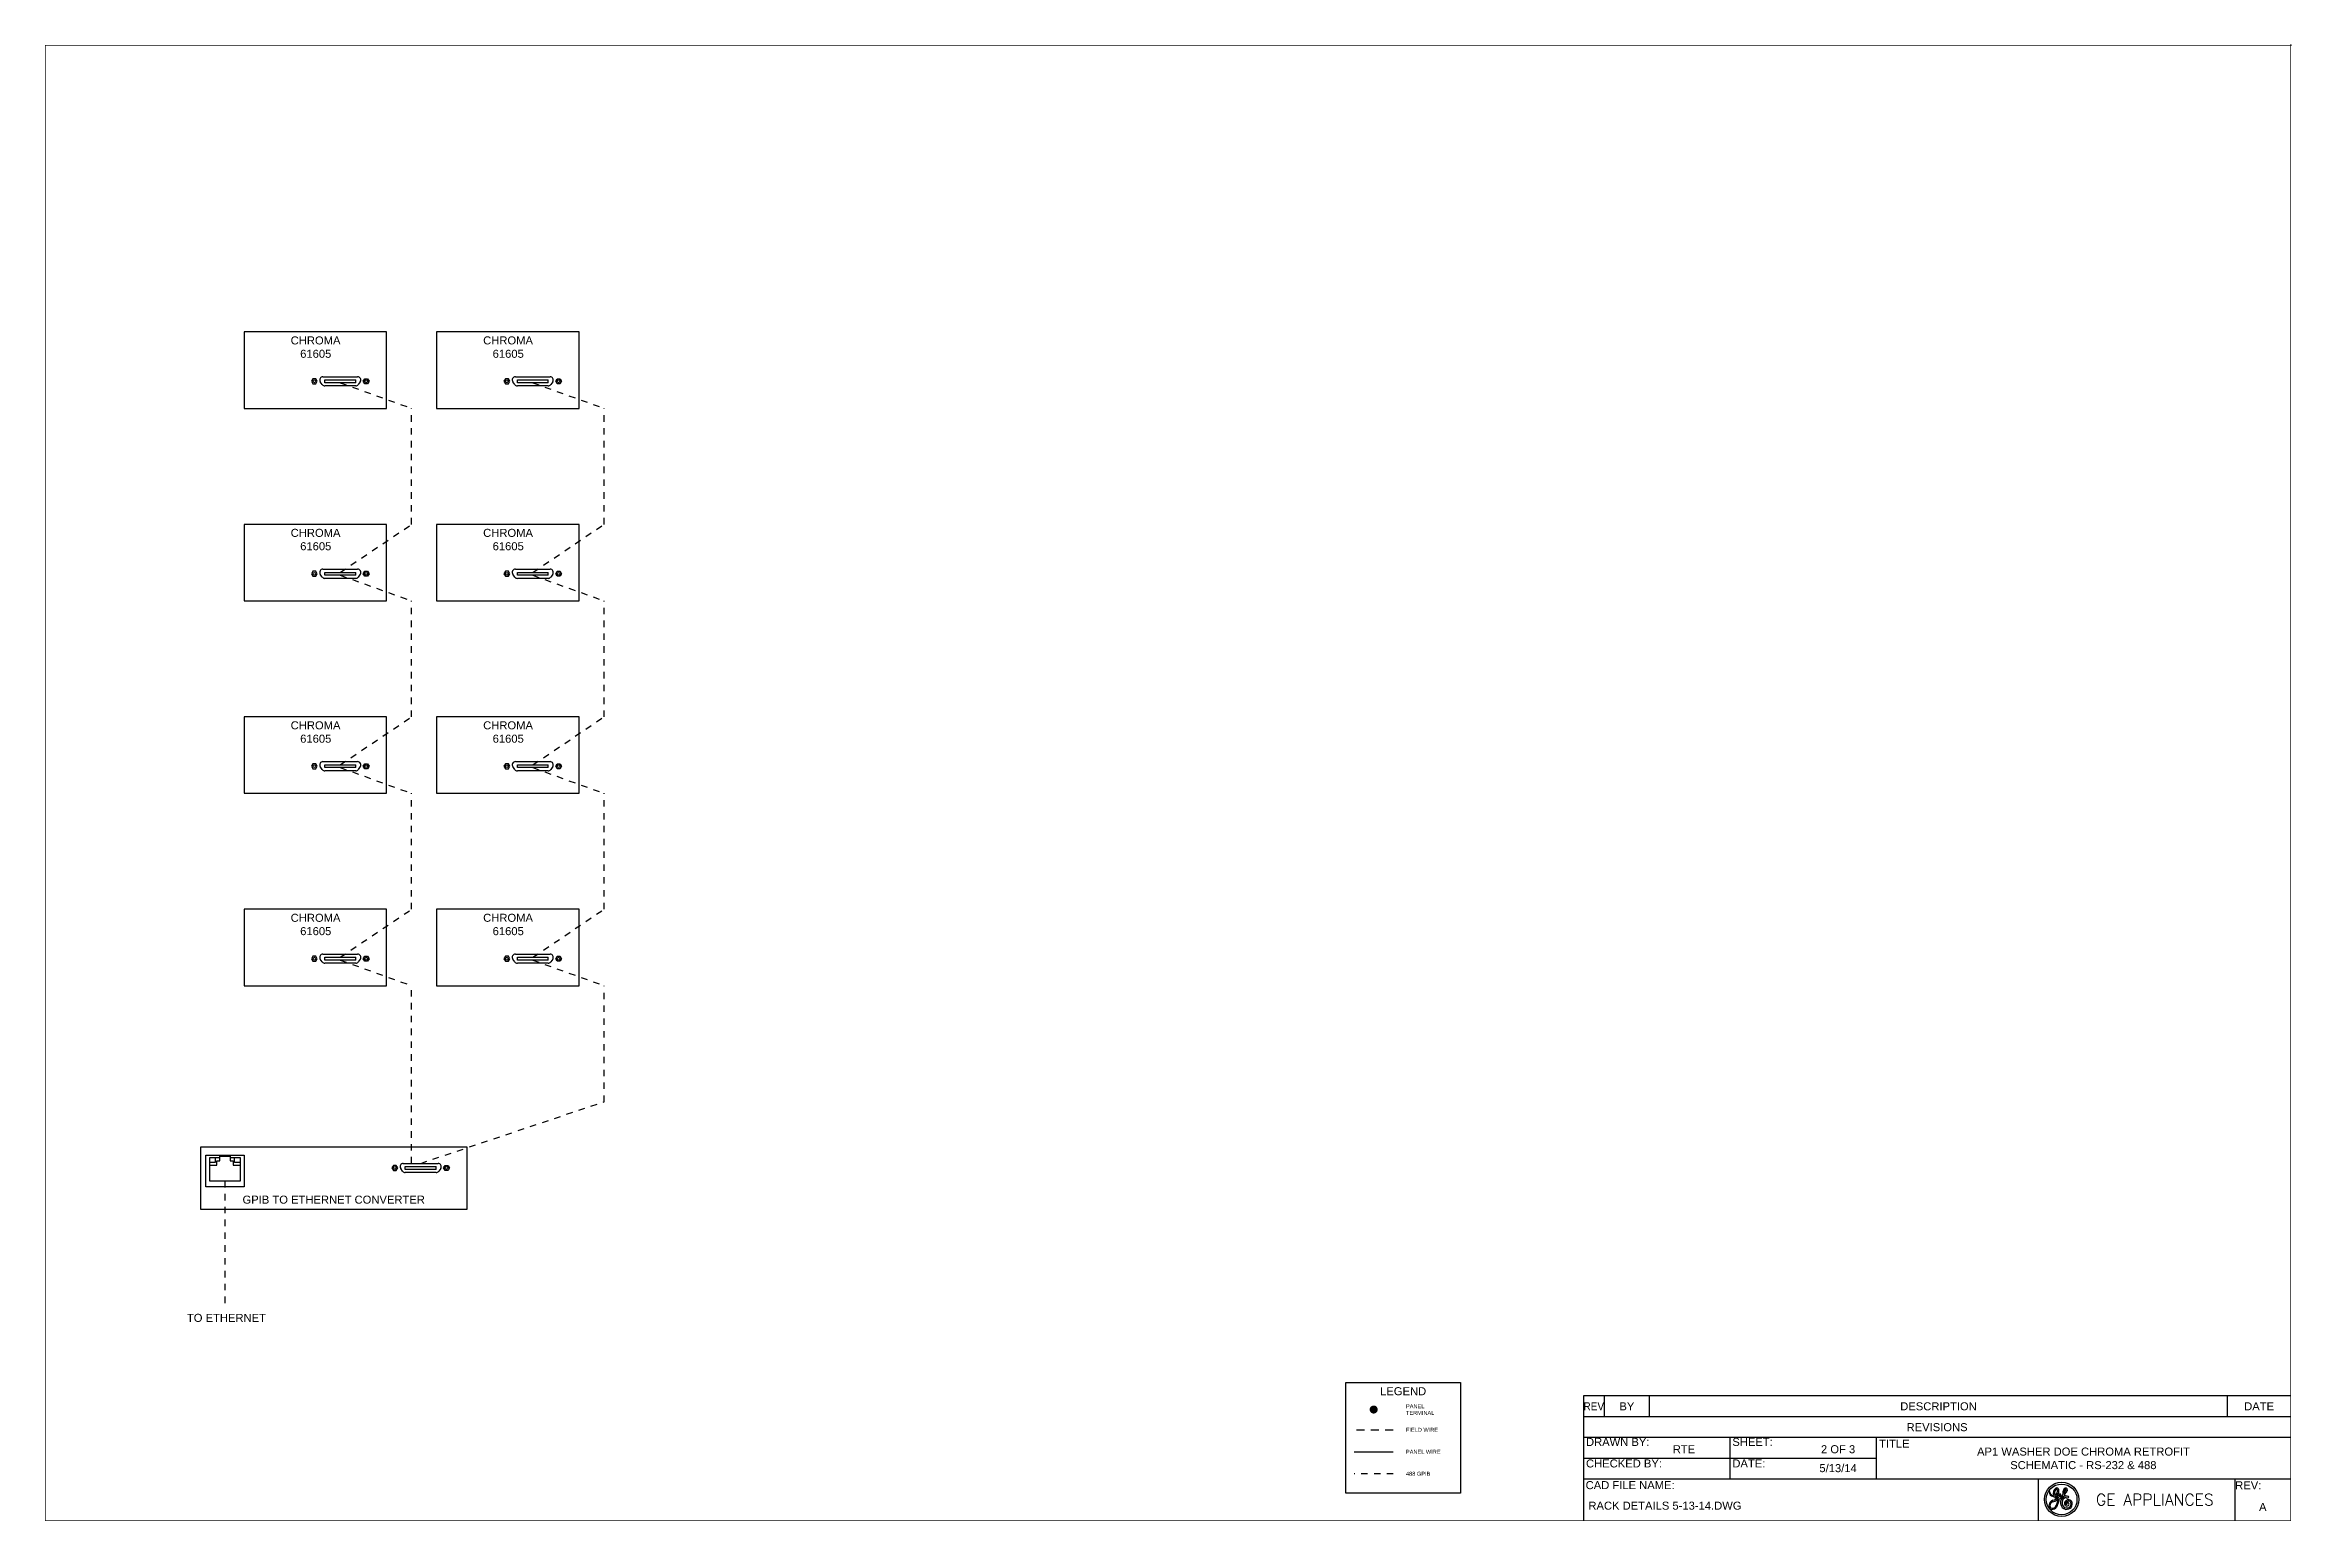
# Model space of a CAD drawing. Header units: inches. Extents: x 217 to 417, y 0 to 81.
# Drawn here: x 255.69 to 290.7, y -0.01 to 23 of the extents above; entities that cross this region are included whole.
import ezdxf
from ezdxf.enums import TextEntityAlignment as Align

# ---------------------------------------------------------------- set-up
doc = ezdxf.new("R2010")
doc.units = ezdxf.units.IN
doc.header["$LTSCALE"] = 0.1
doc.header["$PDSIZE"] = -1
for name, pattern in [('DIVIDE2', [15.875, 6.35, -3.175, 0, -3.175, 0, -3.175]), ('DOT2', [3.175, 0, -3.175]), ('HIDDEN', [0.375, 0.25, -0.125])]:
    doc.linetypes.add(name, pattern=pattern)
for name, color, linetype in [('BORDER', 3, 'Continuous'), ('BORDER @ 1', 3, 'Continuous'), ('DIM', 1, 'Continuous'), ('ELECTRICAL DEVICES', 140, 'Continuous'), ('HOT WIRE', 255, 'Continuous'), ('OMEGA ITHX-2', 141, 'Continuous'), ('PANEL WIRE', 5, 'Continuous'), ('TXT', 4, 'Continuous'), ('TXT @ 1', 4, 'Continuous')]:
    doc.layers.add(name, color=color, linetype=linetype)
doc.styles.add('ARIAL', font='arial.ttf')
doc.styles.add('COMPLEX', font='COMPLEX')
doc.styles.add('Notes', font='arial.ttf', dxfattribs={"height": 0.125})
doc.styles.get("Standard").update_dxf_attribs({"font": 'arial.ttf'})

msp = doc.modelspace()

# ---------------------------------------------------------------- texts
at = {"layer": 'ELECTRICAL DEVICES', "char_height": 0.125}
for s, width, insert, attachment_point in [('{\\W8.432;   }CHROMA\\P{\\W9.4476;   }61605', 3.222199, (258.2902, 18.4615), 1), ('{\\W8.432;   }CHROMA\\P{\\W9.4476;   }61605', 3.222199, (261.2902, 18.4615), 1), ('{\\W8.432;   }CHROMA\\P{\\W9.4476;   }61605', 3.222199, (258.2902, 15.4615), 1), ('{\\W8.432;   }CHROMA\\P{\\W9.4476;   }61605', 3.222199, (261.2902, 15.4615), 1), ('{\\W8.432;   }CHROMA\\P{\\W9.4476;   }61605', 3.222199, (258.2902, 12.4615), 1), ('{\\W8.432;   }CHROMA\\P{\\W9.4476;   }61605', 3.222199, (261.2902, 12.4615), 1), ('{\\W8.432;   }CHROMA\\P{\\W9.4476;   }61605', 3.222199, (258.2902, 9.4615), 1), ('{\\W8.432;   }CHROMA\\P{\\W9.4476;   }61605', 3.222199, (261.2902, 9.4615), 1), ('GPIB TO ETHERNET CONVERTER', 3.879897, (260.1877, 5.0047), 5), ('{\\W0.217829; }TO ETHERNET ', 1.245642, (257.8866, 3.2252), 1)]:
    msp.add_mtext_dynamic_manual_height_columns(s, width=width, gutter_width=12.5, heights=[0], dxfattribs=dict(at, insert=insert, attachment_point=attachment_point))
at = {"layer": 'TXT', "style": 'ARIAL'}
for s, insert, char_height, attachment_point in [('LEGEND', (276.8569, 2.0181), 0.125, 5), ('PANEL\\PTERMINAL', (276.9011, 1.7335), 0.0625, 4), ('FIELD WIRE', (276.9011, 1.4178), 0.0625, 4), ('PANEL WIRE', (276.9011, 1.075), 0.0625, 4), ('488 GPIB', (276.9011, 0.7322), 0.0625, 4)]:
    msp.add_mtext_dynamic_manual_height_columns(s, width=1.760702, gutter_width=0.625, heights=[0], dxfattribs=dict(at, insert=insert, char_height=char_height, attachment_point=attachment_point))

# ---------------------------------------------------------------- blocks, each defined once
blk = doc.blocks.new('GE_Logo')
at = {"layer": 'BORDER', "linetype": 'Continuous'}
for p, q in [((-0.017, 0.078), (-0.017, 0.078)), ((-0.005, 0.023), (-0.005, 0.023)), ((0.045, 0.051), (0.045, 0.053)), ((0.045, 0.045), (0.045, 0.045)), ((0.07, 0.095), (0.07, 0.095)), ((0.072, 0.047), (0.072, 0.047)), ((0.075, 0.088), (0.076, 0.09)), ((0.095, 0.041), (0.095, 0.041)), ((0.018, -0.014), (0.018, -0.013)), ((0.026, -0.013), (0.028, -0.009))]:
    blk.add_line(p, q, dxfattribs=at)
for radius in [0.103, 0.0925]:
    blk.add_circle((0.055, 0.031), radius, dxfattribs=at)
for centre, radius, start, end in [((0.017, -0.008), 0.0384, 126.4152, 182.3457), ((-0.018, 0.078), 0.00167, 54.2025, 153.9175), ((0.01, 0.077), 0.0296, 175.8986, 258.1278), ((-0.018, 0.079), 0.00185, 161.4208, 173.7745), ((-0.018, 0.078), 0.00185, 359.104, 46.9518), ((-0.018, 0.078), 0.00185, 46.9831, 47.033), ((-0.018, 0.078), 0.00185, 47.1878, 47.1884), ((-0.002, 0.078), 0.0148, 180.1798, 203.6073), ((0.009, 0.08), 0.0259, 197.4375, 264.0005), ((0.005, -0.007), 0.0198, 155.2385, 210.7757), ((0.013, -0.007), 0.0277, 114.1868, 162.7157), ((0.011, -0.006), 0.0333, 105.0609, 119.8387), ((-0.077, 0.29), 0.284, 286.2392, 289.0368), ((-0.029, 0.153), 0.131, 284.142, 300.0403), ((0.041, 0.068), 0.037, 125.3229, 201.2541), ((0.006, 0.081), 0.0333, 267.4189, 277.3722), ((0.006, 0.081), 0.0333, 266.3006, 267.0263), ((0.006, 0.077), 0.0296, 266.1587, 266.2131), ((0.041, 0.068), 0.037, 212.3618, 223.8297), ((0.043, 0.067), 0.0315, 130.1066, 201.0408), ((0.001, 0.083), 0.0296, 294.1355, 12.6644), ((0.019, 0.048), 0.0074, 231.6407, 232.6664), ((0.022, 0.05), 0.0111, 229.7166, 282.5284), ((-0.003, 0.091), 0.0715, 284.7496, 303.0519), ((0.006, 0.081), 0.0333, 288.9288, 25.3672), ((0.006, 0.081), 0.0333, 288.9134, 288.9164), ((0.022, 0.051), 0.00555, 201.2966, 293.5599), ((-0.088, 0.054), 0.126, 327.5933, 349.4998), ((0.026, 0.085), 0.0148, 61.1952, 116.0543), ((0.025, 0.088), 0.0111, 120.4413, 121.1637), ((0.026, 0.087), 0.00555, 31.1144, 121.8942), ((0.009, 0.088), 0.0444, 290.0784, 295.3092), ((0.002, 0.095), 0.0592, 291.736, 306.2578), ((0.02, 0.069), 0.0222, 290.7068, 318.3232), ((-0.088, 0.057), 0.133, 330.2544, 350.7619), ((0.026, 0.089), 0.0111, 33.4012, 50.6769), ((0.051, 0.051), 0.0148, 110.7974, 168.6988), ((-0.007, 0.05), 0.0444, 346.8295, 356.057), ((-0.003, 0.091), 0.0715, 303.2358, 303.2439), ((-0.035, 0.156), 0.144, 303.069, 314.1387), ((0.046, 0.059), 0.00555, 91.1634, 99.1221), ((0.035, 0.064), 0.0148, 314.1921, 348.4615), ((-0.029, 0.153), 0.131, 304.621, 314.7998), ((-0.088, 0.057), 0.133, 355.0688, 357.5733), ((-0.088, 0.057), 0.133, 355.0516944634672, 355.0517472074151), ((0.046, 0.061), 0.0037, 5.0426, 83.4158), ((0.044, 0.061), 0.00555, 356.3808, 359.6419), ((0.089, 0.011), 0.0407, 116.0484, 258.2768), ((0.091, 0.011), 0.0333, 108.007, 237.0381), ((0.106, 0.069), 0.0444, 142.8794, 191.8193), ((0.019, 0.1), 0.0666, 314.7382, 315.8124), ((0.1, 0.076), 0.0407, 213.3633, 225.0117), ((0.101, 0.07), 0.0315, 144.8342, 184.97), ((0.032, 0.108), 0.0555, 312.958, 333.1931), ((0.079, 0.089), 0.0109, 348.8459, 142.6698), ((0.08, 0.09), 0.0111, 151.3852, 152.1303), ((0.028, 0.11), 0.0666, 310.8187, 334.7484), ((0.096, 0.076), 0.0296, 213.612, 239.7574), ((0.091, 0.007), 0.0185, 141.4117, 231.4184), ((0.079, 0.088), 0.0037, 69.0155, 139.3089), ((0.079, 0.088), 0.0037, 153.3316, 153.4021), ((0.097, 0.005), 0.0241, 43.0345, 148.1299), ((0.078, 0.088), 0.0037, 54.3726, 60.5273), ((0.091, 0.008), 0.0111, 144.2469, 228.9573), ((0.077, 0.087), 0.00555, 38.9364, 47.8233), ((0.075, 0.087), 0.0074, 327.7967, 28.5928), ((0.077, 0.087), 0.00555, 36.4082, 36.5638), ((0.085, 0.017), 0.0333, 73.1422, 96.4863), ((0.098, 0.083), 0.0444, 246.9175, 254.6902), ((0.096, 0.003), 0.0185, 56.3505, 139.1581), ((0.084, 0.006), 0.00555, 264.2476, 349.8059), ((0.089, 0.062), 0.0222, 263.6714, 265.1954), ((0.093, 0.006), 0.0074, 85.2231, 164.2466), ((0.086, 0.004), 0.0037, 5.7607, 96.9197), ((0.088, 0.062), 0.0222, 266.4066, 287.1828), ((0.068, 0.09), 0.0222, 339.106, 351.9371), ((0.071, 0.089), 0.0185, 336.9398, 337.8204), ((0.089, 0.003), 0.0111, 333.5132, 68.3887), ((0.094, 0.045), 0.00401, 282.7253, 84), ((0.09, 0.003), 0.0222, 319.626, 43.6888), ((0.084, 0.004), 0.0352, 324.0508, 26.3225), ((-0.003, -0.011), 0.0185, 176.7855, 265.6989), ((0, -0.006), 0.0167, 221.2499, 235.3206), ((0, 0), 0.0222, 245.2071, 297.1841), ((-0.003, 0.004), 0.0333, 267.8739, 328.4069), ((0.001, 0), 0.0222, 295.4989, 321.1148), ((0.001, 0), 0.0222, 322.8841, 323.0517), ((0.086, 0.009), 0.0296, 243.4439, 315.6294), ((0.087, 0.006), 0.0148, 241.0922, 327.2639), ((0.083, 0.014), 0.0426, 266.2008, 314.2321)]:
    blk.add_arc(centre, radius, start, end, dxfattribs=at)
at = {"layer": 'BORDER'}
blk.add_arc((0.078, 0.008), 0.037, 274.4657, 274.8052, dxfattribs=at)
at = {"layer": 'BORDER', "linetype": 'Continuous'}
blk.add_point((0.036, 0.032), dxfattribs=at)
blk = doc.blocks.new('D-BORDER')
at = {"layer": 'BORDER'}
for p, q in [((35, 1.946), (23.974, 1.946)), ((23.974, 1.946), (23.974, 1.297)), ((24.298, 1.946), (24.298, 1.621)), ((25.006, 1.621), (25.006, 1.946)), ((34.012, 1.621), (34.012, 1.946)), ((35, 1.621), (23.974, 1.621)), ((35, 1.297), (23.974, 1.297)), ((23.974, 1.297), (23.974, 0)), ((26.255, 1.297), (26.255, 0.649)), ((28.536, 1.297), (28.536, 0.649)), ((28.536, 0.973), (23.974, 0.973)), ((35, 0.649), (23.974, 0.649)), ((31.06, 0.649), (31.06, 0)), ((34.129, 0.649), (34.129, 0))]:
    blk.add_line(p, q, dxfattribs=at)
at = {"layer": 'BORDER', "const_width": 0.01}
blk.add_lwpolyline([(35, 0), (35, 23), (0, 23), (0, 0), (35, 0)], dxfattribs=at)
at = {"layer": 'BORDER'}
blk.add_point((35, 23), dxfattribs=at)
at = {"layer": 'BORDER', "xscale": 2.594348237463571, "yscale": 2.594348237463571, "zscale": 2.594348237463571}
blk.add_blockref('GE_Logo', (31.285, 0.252), dxfattribs=at)
at = {"layer": 'BORDER', "style": 'COMPLEX'}
blk.add_text('GE APPLIANCES', height=0.17781, dxfattribs=at).set_placement((32.881, 0.329), align=Align.MIDDLE)
at = {"layer": 'BORDER @ 1', "style": 'Notes', "width": 0.9}
blk.add_text('REV', height=0.125, dxfattribs=at).set_placement((24.136, 1.784), align=Align.MIDDLE_CENTER)
at = {"layer": 'BORDER @ 1', "style": 'Notes'}
for s, p in [('BY', (24.652, 1.784)), ('DESCRIPTION', (29.509, 1.784)), ('DATE', (34.506, 1.784)), ('REVISIONS', (29.487, 1.459))]:
    blk.add_text(s, height=0.125, dxfattribs=at).set_placement(p, align=Align.MIDDLE_CENTER)
for s, p in [('DRAWN BY:', (24.015, 1.166)), ('SHEET:', (26.296, 1.166)), ('CHECKED BY:', (24.015, 0.831)), ('DATE:', (26.296, 0.831)), ('CAD FILE NAME:', (24.009, 0.493))]:
    blk.add_text(s, height=0.125, dxfattribs=at).set_placement(p)
for s, p in [('TITLE', (28.82, 1.139)), ('REV:', (34.337, 0.49))]:
    blk.add_text(s, height=0.125, dxfattribs=at).set_placement(p, align=Align.CENTER)
at = {"layer": 'TXT', "style": 'Notes'}
for tag, height, p in [('DRAWN_BY', 0.125, (25.543, 1.115)), ('SHEET', 0.125, (27.944, 1.115)), ('CHECKED_BY', 0.125, (25.543, 0.82)), ('DATE', 0.125, (27.944, 0.82)), ('DWG_TITLE', 0.125, (31.768, 0.973)), ('REV', 0.25, (34.564, 0.215))]:
    blk.add_attdef(tag, text='', height=height, dxfattribs=at).set_placement(p, align=Align.MIDDLE_CENTER)
blk.add_attdef('FILENAME', (24.053, 0.173), '', height=0.125, dxfattribs=at)
blk = doc.blocks.new('*U22')
at = {"layer": 'BORDER'}
ref = blk.add_blockref('D-BORDER', (255.692, 0), dxfattribs=at)
ref.add_attrib('DRAWN_BY', 'RTE', dxfattribs={"layer": 'TXT @ 1', "height": 0.125, "style": 'Notes'}).set_placement((281.234, 1.115), align=Align.MIDDLE_CENTER)
ref.add_attrib('FILENAME', 'RACK DETAILS 5-13-14.DWG', (279.744, 0.173), dxfattribs={"layer": 'TXT @ 1', "height": 0.125, "style": 'Notes'})
ref.add_attrib('SHEET', '2 OF 3', dxfattribs={"layer": 'TXT @ 1', "height": 0.125, "style": 'Notes'}).set_placement((283.636, 1.115), align=Align.MIDDLE_CENTER)
ref.add_attrib('DATE', '5/13/14', dxfattribs={"layer": 'TXT @ 1', "height": 0.125, "style": 'Notes'}).set_placement((283.636, 0.82), align=Align.MIDDLE_CENTER)
ref.add_attrib('DWG_TITLE_001', 'AP1 WASHER DOE CHROMA RETROFIT', (285.802, 1.016), dxfattribs={"layer": 'TXT @ 1', "height": 0.125, "style": 'Notes'})
ref.add_attrib('REV', 'A', dxfattribs={"layer": 'TXT @ 1', "height": 0.125, "style": 'Notes'}).set_placement((290.256, 0.215), align=Align.MIDDLE_CENTER)
ref.add_attrib('DWG_TITLE_002', 'SCHEMATIC - RS-232 & 488', (286.319, 0.805), dxfattribs={"layer": 'TXT @ 1', "height": 0.125, "style": 'Notes'})

# ---------------------------------------------------------------- linework, layer by layer
at = {"linetype": 'HIDDEN', "ltscale": 5}
msp.add_line((276.7026, 1.4145), (276.0927, 1.4145), dxfattribs=at)
at = {"layer": 'BORDER'}
msp.add_lwpolyline([(275.9628, 2.1565), (277.7488, 2.1565), (277.7488, 0.4285), (275.9628, 0.4285)], close=True, dxfattribs=at)
at = {"layer": 'ELECTRICAL DEVICES'}
for p, q in [((260.009, 17.7107), (259.9784, 17.7547)), ((260.0195, 17.8332), (260.5609, 17.8332)), ((260.05, 17.7832), (260.5303, 17.7832)), ((260.05, 17.7393), (260.05, 17.7832)), ((260.5303, 17.7393), (260.05, 17.7393)), ((260.5303, 17.6893), (260.05, 17.6893)), ((260.5303, 17.7393), (260.5303, 17.7832)), ((260.6019, 17.7547), (260.5714, 17.7107)), ((263.009, 17.7107), (262.9784, 17.7547)), ((263.0195, 17.8332), (263.5609, 17.8332)), ((263.05, 17.7832), (263.5303, 17.7832)), ((263.05, 17.7393), (263.05, 17.7832)), ((263.5303, 17.7393), (263.05, 17.7393)), ((263.5303, 17.6893), (263.05, 17.6893)), ((263.5303, 17.7393), (263.5303, 17.7832)), ((263.6019, 17.7547), (263.5714, 17.7107)), ((260.009, 14.7107), (259.9784, 14.7547)), ((260.0195, 14.8332), (260.5609, 14.8332)), ((260.05, 14.7832), (260.5303, 14.7832)), ((260.05, 14.7393), (260.05, 14.7832)), ((260.5303, 14.7393), (260.05, 14.7393)), ((260.5303, 14.7393), (260.5303, 14.7832)), ((260.6019, 14.7547), (260.5714, 14.7107)), ((263.009, 14.7107), (262.9784, 14.7547)), ((263.0195, 14.8332), (263.5609, 14.8332)), ((263.05, 14.7832), (263.5303, 14.7832)), ((263.05, 14.7393), (263.05, 14.7832)), ((263.5303, 14.7393), (263.05, 14.7393)), ((263.5303, 14.7393), (263.5303, 14.7832)), ((263.6019, 14.7547), (263.5714, 14.7107)), ((260.5303, 14.6893), (260.05, 14.6893)), ((263.5303, 14.6893), (263.05, 14.6893)), ((260.009, 11.7107), (259.9784, 11.7547)), ((260.0195, 11.8332), (260.5609, 11.8332)), ((260.05, 11.7832), (260.5303, 11.7832)), ((260.05, 11.7393), (260.05, 11.7832)), ((260.5303, 11.7393), (260.05, 11.7393)), ((260.5303, 11.6893), (260.05, 11.6893)), ((260.5303, 11.7393), (260.5303, 11.7832)), ((260.6019, 11.7547), (260.5714, 11.7107)), ((263.009, 11.7107), (262.9784, 11.7547)), ((263.0195, 11.8332), (263.5609, 11.8332)), ((263.05, 11.7832), (263.5303, 11.7832)), ((263.05, 11.7393), (263.05, 11.7832)), ((263.5303, 11.7393), (263.05, 11.7393)), ((263.5303, 11.6893), (263.05, 11.6893)), ((263.5303, 11.7393), (263.5303, 11.7832)), ((263.6019, 11.7547), (263.5714, 11.7107)), ((260.009, 8.7107), (259.9784, 8.7547)), ((260.0195, 8.8332), (260.5609, 8.8332)), ((260.05, 8.7832), (260.5303, 8.7832)), ((260.05, 8.7393), (260.05, 8.7832)), ((260.5303, 8.7393), (260.5303, 8.7832)), ((260.6019, 8.7547), (260.5714, 8.7107)), ((263.009, 8.7107), (262.9784, 8.7547)), ((263.0195, 8.8332), (263.5609, 8.8332)), ((263.05, 8.7832), (263.5303, 8.7832)), ((263.05, 8.7393), (263.05, 8.7832)), ((263.5303, 8.7393), (263.5303, 8.7832)), ((263.6019, 8.7547), (263.5714, 8.7107)), ((260.5303, 8.7393), (260.05, 8.7393)), ((260.5303, 8.6893), (260.05, 8.6893)), ((263.5303, 8.7393), (263.05, 8.7393)), ((263.5303, 8.6893), (263.05, 8.6893)), ((261.2624, 5.4489), (261.2319, 5.4929)), ((261.2729, 5.5714), (261.8143, 5.5714)), ((261.3035, 5.5214), (261.7838, 5.5214)), ((261.3035, 5.4775), (261.3035, 5.5214)), ((261.7838, 5.4775), (261.3035, 5.4775)), ((261.7838, 5.4275), (261.3035, 5.4275)), ((261.7838, 5.4775), (261.7838, 5.5214)), ((261.8554, 5.4929), (261.8249, 5.4489))]:
    msp.add_line(p, q, dxfattribs=at)
for points in [[(258.7902, 17.3398), (261.0124, 17.3398), (261.0124, 18.5311), (258.7902, 18.5311)], [(261.7902, 17.3398), (264.0124, 17.3398), (264.0124, 18.5311), (261.7902, 18.5311)], [(259.9325, 17.7612), (259.9096, 17.8008), (259.8639, 17.8008), (259.8411, 17.7612), (259.8639, 17.7217), (259.9096, 17.7217)], [(260.6479, 17.7612), (260.6707, 17.8008), (260.7164, 17.8008), (260.7393, 17.7612), (260.7164, 17.7217), (260.6707, 17.7217)], [(262.9325, 17.7612), (262.9096, 17.8008), (262.8639, 17.8008), (262.8411, 17.7612), (262.8639, 17.7217), (262.9096, 17.7217)], [(263.6479, 17.7612), (263.6707, 17.8008), (263.7164, 17.8008), (263.7393, 17.7612), (263.7164, 17.7217), (263.6707, 17.7217)], [(258.7902, 14.3398), (261.0124, 14.3398), (261.0124, 15.5311), (258.7902, 15.5311)], [(261.7902, 14.3398), (264.0124, 14.3398), (264.0124, 15.5311), (261.7902, 15.5311)], [(259.9325, 14.7612), (259.9096, 14.8008), (259.8639, 14.8008), (259.8411, 14.7612), (259.8639, 14.7217), (259.9096, 14.7217)], [(260.6479, 14.7612), (260.6707, 14.8008), (260.7164, 14.8008), (260.7393, 14.7612), (260.7164, 14.7217), (260.6707, 14.7217)], [(262.9325, 14.7612), (262.9096, 14.8008), (262.8639, 14.8008), (262.8411, 14.7612), (262.8639, 14.7217), (262.9096, 14.7217)], [(263.6479, 14.7612), (263.6707, 14.8008), (263.7164, 14.8008), (263.7393, 14.7612), (263.7164, 14.7217), (263.6707, 14.7217)], [(258.7902, 11.3398), (261.0124, 11.3398), (261.0124, 12.5311), (258.7902, 12.5311)], [(261.7902, 11.3398), (264.0124, 11.3398), (264.0124, 12.5311), (261.7902, 12.5311)], [(259.9325, 11.7612), (259.9096, 11.8008), (259.8639, 11.8008), (259.8411, 11.7612), (259.8639, 11.7217), (259.9096, 11.7217)], [(260.6479, 11.7612), (260.6707, 11.8008), (260.7164, 11.8008), (260.7393, 11.7612), (260.7164, 11.7217), (260.6707, 11.7217)], [(262.9325, 11.7612), (262.9096, 11.8008), (262.8639, 11.8008), (262.8411, 11.7612), (262.8639, 11.7217), (262.9096, 11.7217)], [(263.6479, 11.7612), (263.6707, 11.8008), (263.7164, 11.8008), (263.7393, 11.7612), (263.7164, 11.7217), (263.6707, 11.7217)], [(258.7902, 8.3398), (261.0124, 8.3398), (261.0124, 9.5311), (258.7902, 9.5311)], [(261.7902, 8.3398), (264.0124, 8.3398), (264.0124, 9.5311), (261.7902, 9.5311)], [(259.9325, 8.7612), (259.9096, 8.8008), (259.8639, 8.8008), (259.8411, 8.7612), (259.8639, 8.7217), (259.9096, 8.7217)], [(260.6479, 8.7612), (260.6707, 8.8008), (260.7164, 8.8008), (260.7393, 8.7612), (260.7164, 8.7217), (260.6707, 8.7217)], [(262.9325, 8.7612), (262.9096, 8.8008), (262.8639, 8.8008), (262.8411, 8.7612), (262.8639, 8.7217), (262.9096, 8.7217)], [(263.6479, 8.7612), (263.6707, 8.8008), (263.7164, 8.8008), (263.7393, 8.7612), (263.7164, 8.7217), (263.6707, 8.7217)], [(258.1096, 4.856), (262.2658, 4.856), (262.2658, 5.8214), (258.1096, 5.8214)], [(261.1859, 5.4994), (261.1631, 5.539), (261.1174, 5.539), (261.0946, 5.4994), (261.1174, 5.4599), (261.1631, 5.4599)], [(261.9014, 5.4994), (261.9242, 5.539), (261.9699, 5.539), (261.9927, 5.4994), (261.9699, 5.4599), (261.9242, 5.4599)]]:
    msp.add_lwpolyline(points, close=True, dxfattribs=at)
for centre in [(259.8868, 17.7612), (260.6936, 17.7612), (262.8868, 17.7612), (263.6936, 17.7612), (259.8868, 14.7612), (260.6936, 14.7612), (262.8868, 14.7612), (263.6936, 14.7612), (259.8868, 11.7612), (260.6936, 11.7612), (262.8868, 11.7612), (263.6936, 11.7612), (259.8868, 8.7612), (260.6936, 8.7612), (262.8868, 8.7612), (263.6936, 8.7612), (261.1402, 5.4994), (261.947, 5.4994)]:
    msp.add_circle(centre, 0.022, dxfattribs=at)
for centre, start, end in [((260.0195, 17.7832), 90, 214.78607), ((260.05, 17.7393), 214.78607, 270), ((260.5303, 17.7393), 270, 325.21393), ((260.5609, 17.7832), 325.21393, 90), ((263.0195, 17.7832), 90, 214.78607), ((263.05, 17.7393), 214.78607, 270), ((263.5303, 17.7393), 270, 325.21393), ((263.5609, 17.7832), 325.21393, 90), ((260.0195, 14.7832), 90, 214.78607), ((260.05, 14.7393), 214.78607, 270), ((260.5303, 14.7393), 270, 325.21393), ((260.5609, 14.7832), 325.21393, 90), ((263.0195, 14.7832), 90, 214.78607), ((263.05, 14.7393), 214.78607, 270), ((263.5303, 14.7393), 270, 325.21393), ((263.5609, 14.7832), 325.21393, 90), ((260.0195, 11.7832), 90, 214.78607), ((260.05, 11.7393), 214.78607, 270), ((260.5303, 11.7393), 270, 325.21393), ((260.5609, 11.7832), 325.21393, 90), ((263.0195, 11.7832), 90, 214.78607), ((263.05, 11.7393), 214.78607, 270), ((263.5303, 11.7393), 270, 325.21393), ((263.5609, 11.7832), 325.21393, 90), ((260.0195, 8.7832), 90, 214.78607), ((260.5609, 8.7832), 325.21393, 90), ((263.0195, 8.7832), 90, 214.78607), ((263.5609, 8.7832), 325.21393, 90), ((260.05, 8.7393), 214.78607, 270), ((260.5303, 8.7393), 270, 325.21393), ((263.05, 8.7393), 214.78607, 270), ((263.5303, 8.7393), 270, 325.21393), ((261.2729, 5.5214), 90, 214.78607), ((261.3035, 5.4775), 214.78607, 270), ((261.7838, 5.4775), 270, 325.21393), ((261.8143, 5.5214), 325.21393, 90)]:
    msp.add_arc(centre, 0.05, start, end, dxfattribs=at)
at = {"layer": 'HOT WIRE'}
msp.add_line((276.7026, 1.0717), (276.0927, 1.0717), dxfattribs=at)
at = {"layer": 'OMEGA ITHX-2'}
for p, q in [((258.1923, 5.2035), (258.1923, 5.6985)), ((258.1923, 5.6985), (258.7923, 5.6985)), ((258.2563, 5.2935), (258.2563, 5.6635)), ((258.2563, 5.6635), (258.4111, 5.6635)), ((258.2563, 5.6635), (258.3413, 5.6635)), ((258.2563, 5.5835), (258.2563, 5.6635)), ((258.3413, 5.6635), (258.3413, 5.5835)), ((258.3653, 5.5435), (258.3653, 5.6085)), ((258.3653, 5.6085), (258.4111, 5.6085)), ((258.4111, 5.6635), (258.4111, 5.6835)), ((258.4111, 5.6835), (258.5736, 5.6835)), ((258.4111, 5.6085), (258.4111, 5.6635)), ((258.5736, 5.6835), (258.5736, 5.6635)), ((258.5736, 5.6635), (258.5736, 5.6085)), ((258.5736, 5.6635), (258.7283, 5.6635)), ((258.5736, 5.6085), (258.6193, 5.6085)), ((258.6193, 5.6085), (258.6193, 5.5435)), ((258.6433, 5.5835), (258.6433, 5.6635)), ((258.6433, 5.6635), (258.7283, 5.6635)), ((258.7283, 5.6635), (258.7283, 5.2935)), ((258.7283, 5.6635), (258.7283, 5.5835)), ((258.7923, 5.6985), (258.7923, 5.2035)), ((258.3413, 5.5835), (258.2563, 5.5835)), ((258.2563, 5.5435), (258.3653, 5.5435)), ((258.7283, 5.2935), (258.2563, 5.2935)), ((258.6193, 5.5435), (258.7283, 5.5435)), ((258.7283, 5.5835), (258.6433, 5.5835)), ((258.7923, 5.2035), (258.1923, 5.2035))]:
    msp.add_line(p, q, dxfattribs=at)
at = {"layer": 'PANEL WIRE', "linetype": 'DOT2', "ltscale": 0.1}
for p, q in [((260.2902, 17.7393), (261.4013, 17.3398)), ((263.2902, 17.7393), (264.4013, 17.3398)), ((261.4013, 15.5311), (261.4013, 17.3398)), ((264.4013, 15.5311), (264.4013, 17.3398)), ((260.2902, 14.7832), (261.4013, 15.5311)), ((263.2902, 14.7832), (264.4013, 15.5311)), ((260.2902, 14.7393), (261.4013, 14.3398)), ((263.2902, 14.7393), (264.4013, 14.3398)), ((261.4013, 12.5311), (261.4013, 14.3398)), ((264.4013, 12.5311), (264.4013, 14.3398)), ((260.2902, 11.7832), (261.4013, 12.5311)), ((263.2902, 11.7832), (264.4013, 12.5311)), ((260.2902, 11.7393), (261.4013, 11.3398)), ((263.2902, 11.7393), (264.4013, 11.3398)), ((261.4013, 9.5311), (261.4013, 11.3398)), ((264.4013, 9.5311), (264.4013, 11.3398)), ((260.2902, 8.7832), (261.4013, 9.5311)), ((263.2902, 8.7832), (264.4013, 9.5311)), ((260.2902, 8.7393), (261.4013, 8.3398)), ((263.2902, 8.7393), (264.4013, 8.3398)), ((261.4013, 5.5714), (261.4013, 8.3398)), ((264.4013, 6.5311), (264.4013, 8.3398)), ((261.5436, 5.5714), (264.4013, 6.5311)), ((276.7026, 0.729), (276.0927, 0.729))]:
    msp.add_line(p, q, dxfattribs=at)
at = {"layer": 'PANEL WIRE', "linetype": 'DIVIDE2', "ltscale": 0.1}
msp.add_line((258.4923, 5.2935), (258.4923, 3.2953), dxfattribs=at)
at = {"layer": 'PANEL WIRE', "const_width": 0.0625}
msp.add_lwpolyline([(276.3664, 1.7335, 1), (276.4289, 1.7335, 1)], format="xyb", close=True, dxfattribs=at)

# ---------------------------------------------------------------- block references
at = {"layer": 'DIM'}
msp.add_blockref('*U22', (0, 0), dxfattribs=at)

msp.set_redraw_order([(e.dxf.handle, doc.entitydb.next_handle()) for e in msp.query("TEXT MTEXT ATTDEF DIMENSION ARC_DIMENSION")])  # texts and dimensions are drawn at this point

doc.saveas('drawing.dxf')
